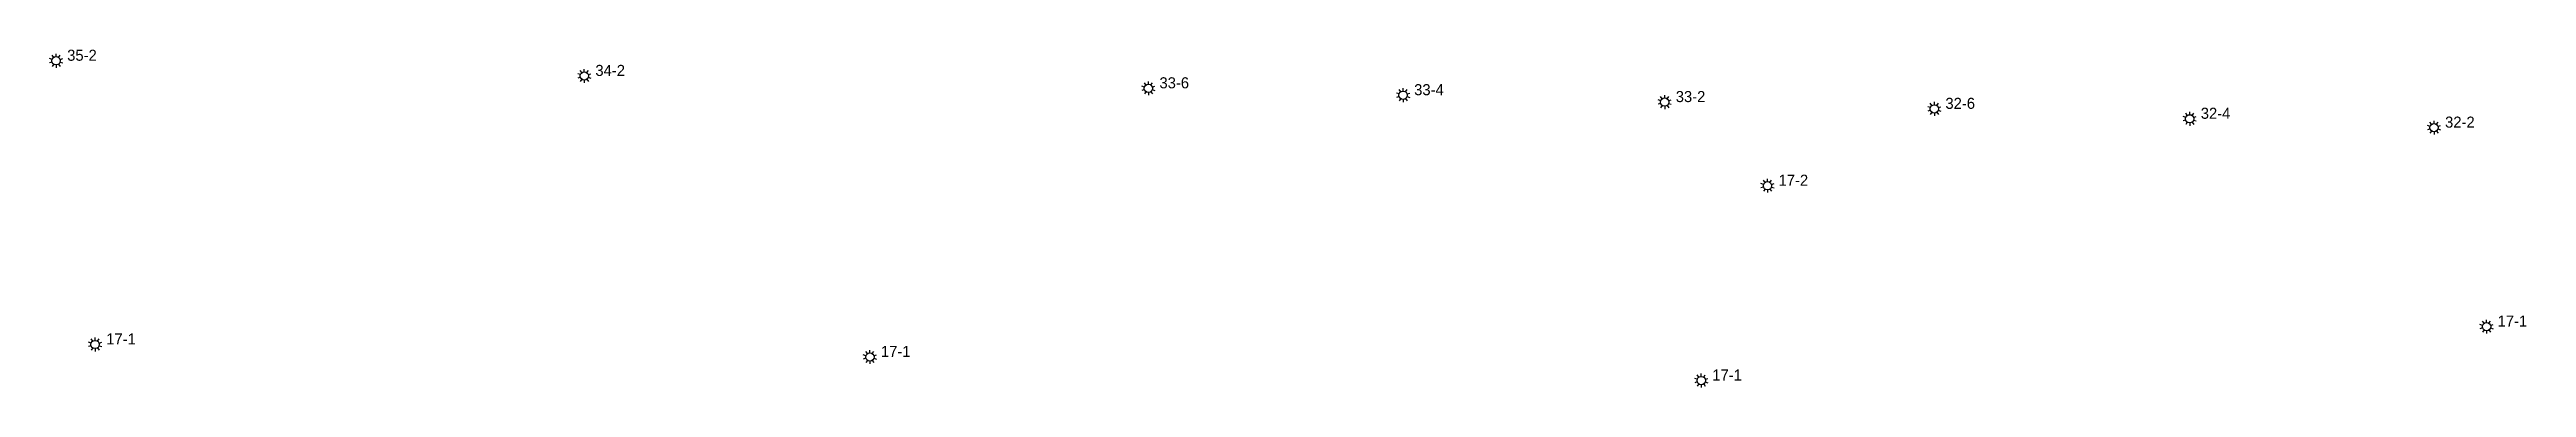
# Model space of a CAD drawing. Extents: x 486468 to 494393, y 5455952 to 5461583.
# Drawn here: x 486775.6 to 487223.6, y 5457560.5 to 5457621.5 of the extents above; entities that cross this region are included whole.
import ezdxf

# ---------------------------------------------------------------- set-up
doc = ezdxf.new("R2010")
doc.units = 0
doc.layers.add('Level 0', color=7, linetype='Continuous')
doc.layers.add('StreetLightingPoles', color=7, linetype='Continuous')

msp = doc.modelspace()

# ---------------------------------------------------------------- texts
at = {"layer": 'StreetLightingPoles'}
for s, p in [('35-2', (486778.769, 5457619.518)), ('34-2', (486874.311, 5457616.779)), ('33-6', (486976.343, 5457614.536)), ('33-4', (487022.413, 5457613.292)), ('33-2', (487069.729, 5457612.047)), ('32-6', (487118.506, 5457610.824)), ('32-4', (487164.695, 5457609.025)), ('32-2', (487208.884, 5457607.426)), ('17-2', (487088.326, 5457596.926)), ('17-1', (486785.826, 5457568.222)), ('17-1', (487218.385, 5457571.453)), ('17-1', (486925.961, 5457565.959)), ('17-1', (487076.344, 5457561.706))]:
    msp.add_text(s, height=2, dxfattribs=at).set_placement(p)

# ---------------------------------------------------------------- blocks, each defined once
blk = doc.blocks.new('Light')
at = {"layer": 'Level 0'}
for p, q in [((-0.71, 0.23), (-1.19, 0.39)), ((-0.44, 0.61), (-0.73, 1.01)), ((0, 0.75), (0, 1.25)), ((0.44, 0.61), (0.73, 1.01)), ((0.71, 0.23), (1.19, 0.39)), ((-0.71, -0.23), (-1.19, -0.39)), ((-0.44, -0.61), (-0.73, -1.01)), ((0, -0.75), (0, -1.25)), ((0.44, -0.61), (0.73, -1.01)), ((0.71, -0.23), (1.19, -0.39))]:
    blk.add_line(p, q, dxfattribs=at)
blk.add_circle((0, 0), 0.75, dxfattribs=at)

# ---------------------------------------------------------------- block references
at = {"layer": 'StreetLightingPoles'}
for p in [(486776.769, 5457619.518), (486872.311, 5457616.779), (486974.343, 5457614.536), (487020.413, 5457613.292), (487067.729, 5457612.047), (487116.506, 5457610.824), (487162.695, 5457609.025), (487206.884, 5457607.426), (487086.326, 5457596.926), (487216.385, 5457571.453), (486783.826, 5457568.222), (486923.961, 5457565.959), (487074.344, 5457561.706)]:
    msp.add_blockref('Light', p, dxfattribs=at)

msp.set_redraw_order([(e.dxf.handle, doc.entitydb.next_handle()) for e in msp.query("TEXT MTEXT ATTDEF DIMENSION ARC_DIMENSION")])  # texts and dimensions are drawn at this point

doc.saveas('drawing.dxf')
